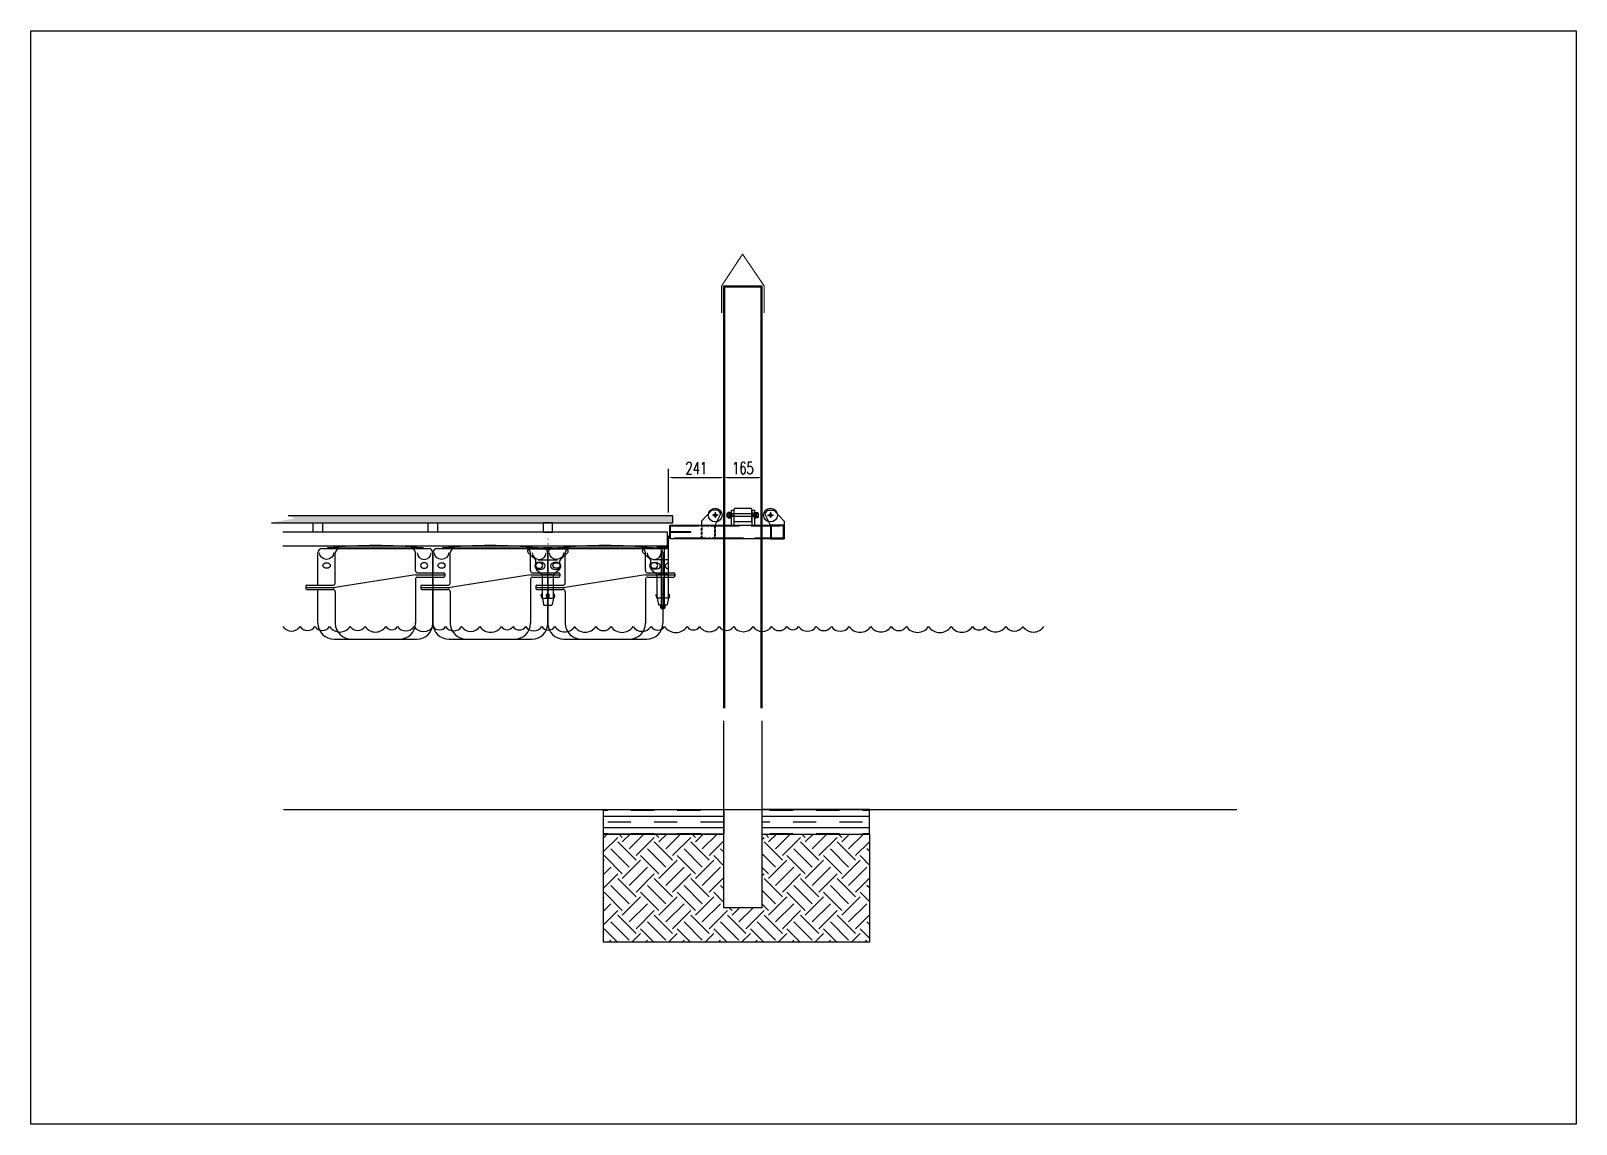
# Model space of a CAD drawing. Header units: millimetres. Extents: x -1714232 to -1367445, y 901519 to 1531173.
# Drawn here: x -1707512 to -1700792, y 919507 to 924259 of the extents above; entities that cross this region are included whole.
import ezdxf

# ---------------------------------------------------------------- set-up
doc = ezdxf.new("R2010")
doc.units = ezdxf.units.MM
doc.header["$LTSCALE"] = 1000
doc.linetypes.add('ACAD_ISO03W100', pattern=[30, 12, -18])
doc.linetypes.add('DASH', pattern=[0.35, 0.25, -0.1])
doc.layers.get('0').update_dxf_attribs({"linetype": 'CONTINUOUS'})
doc.layers.get('DEFPOINTS').update_dxf_attribs({"linetype": 'CONTINUOUS'})
for name, color, linetype in [('00-HATCH(填充)', 250, 'CONTINUOUS'), ('PUB_DIM', 3, 'CONTINUOUS'), ('W-FLOAT_BOWL浮筒', 253, 'CONTINUOUS'), ('W-WOOD_FLOOR木地板', 30, 'CONTINUOUS'), ('ZJ', 251, 'CONTINUOUS'), ('塑木板', 32, 'CONTINUOUS'), ('水位', 102, 'CONTINUOUS'), ('短销钉', 253, 'CONTINUOUS'), ('螺栓', 146, 'CONTINUOUS'), ('钢架', 3, 'CONTINUOUS')]:
    doc.layers.add(name, color=color, linetype=linetype)
doc.styles.add('STANDARD_T3', font='simplex.shx', dxfattribs={"width": 0.7, "bigfont": 'gbcbig.shx'})
doc.dimstyles.new('W&&15', dxfattribs={"dimtxt": 52.5, "dimasz": 15, "dimexe": 37.5, "dimexo": 45, "dimgap": 15, "dimtad": 1, "dimdec": 0, "dimzin": 0, "dimdsep": 46, "dimtxsty": 'STANDARD_T3', "dimcen": 0.09, "dimclrd": 1, "dimclre": 1, "dimclrt": 7, "dimazin": 2, "dimtfac": 1, "dimtdec": 0, "dimtix": 1, "dimtmove": 2, "dimatfit": 3, "dimfxl": 100, "dimtolj": 1, "dimtzin": 0, "dimarcsym": 0})

msp = doc.modelspace()

# ---------------------------------------------------------------- blocks, each defined once
blk = doc.blocks.new('短销固定铁件')
at = {"layer": '塑木板', "color": 156}
blk.add_lwpolyline([(-26.5, 47), (-23.5, 47), (-23.5, 0), (23.5, 0), (23.5, -3), (-26.5, -3)], close=True, dxfattribs=at)
at = {"layer": '螺栓', "color": 156}
blk.add_lwpolyline([(-7.5, -3), (-7.5, -270), (4.5, -270), (4.5, -3)], dxfattribs=at)
for points in [[(-12, -255), (9, -255), (9, -265), (-12, -265)], [(-10.5, -253), (7.5, -253), (7.5, -255), (-10.5, -255)], [(-7, -255), (4, -255), (4, -265), (-7, -265)]]:
    blk.add_lwpolyline(points, close=True, dxfattribs=at)
blk = doc.blocks.new('BLHFT')
at = {"layer": 'W-FLOAT_BOWL浮筒'}
for p, q in [((-250, 234.5), (-250, 375)), ((-230, 395), (230, 395)), ((-208.5, 397), (208.2, 397)), ((-208.5, 397), (-208.5, 395)), ((-174.3, 244.5), (-174.3, 375)), ((174.3, 298.5), (174.3, 375)), ((208.2, 397), (208.2, 395)), ((250, 375), (250, 288.5)), ((174.3, 279.5), (-174.3, 225.5)), ((174.3, 279.5), (302.1, 279.5)), ((184.3, 288.5), (298.1, 288.5)), ((184.3, 270.5), (298.1, 270.5)), ((250, 270.5), (250, 70)), ((-302, 225.5), (-174.3, 225.5)), ((-298, 234.5), (-184.3, 234.5)), ((-298, 216.5), (-184.3, 216.5)), ((-250, 70), (-250, 216.5)), ((-174.3, 206.5), (-174.3, 70)), ((174.3, 260.5), (174.3, 70)), ((-180, 0), (180, 0))]:
    blk.add_line(p, q, dxfattribs=at)
at = {"layer": 'W-FLOAT_BOWL浮筒', "ltscale": 0.5}
for p, q in [((302.1, 284.5), (302.1, 274.5)), ((-302, 230.5), (-302, 220.5))]:
    blk.add_line(p, q, dxfattribs=at)
at = {"layer": 'W-FLOAT_BOWL浮筒'}
for centre, radius, start, end in [((-0.2, -1768.5), 2175.5, 84.50426, 95.49574), ((-230, 375), 20, 90, 180), ((-154.3, 375), 20, 90, 180), ((154.3, 375), 20, 0, 90), ((230, 375), 20, 0, 90), ((184.3, 298.5), 10, 180, 270), ((184.3, 260.5), 10, 90, 180), ((298.1, 274.5), 4, 270, 0), ((-298, 220.5), 4, 180, 270), ((-184.3, 244.5), 10, 270, 0), ((-184.3, 206.5), 10, 0, 90), ((-180, 70), 70, 180, 270), ((-104.3, 70), 70, 180, 270), ((104.3, 70), 70, 270, 0), ((180, 70), 70, 270, 0)]:
    blk.add_arc(centre, radius, start, end, dxfattribs=at)
at = {"layer": 'W-FLOAT_BOWL浮筒', "ltscale": 0.5}
for centre, start, end in [((298.1, 284.5), 0, 90), ((-298, 230.5), 90, 180)]:
    blk.add_arc(centre, 4, start, end, dxfattribs=at)
at = {"layer": 'W-FLOAT_BOWL浮筒', "extrusion": (0, 0, -1)}
blk.add_ellipse((-212.1, 375), major_axis=(-30.4, 0), ratio=0.921809, start_param=3.141593, end_param=6.283185, dxfattribs=at)
at = {"layer": 'W-FLOAT_BOWL浮筒'}
blk.add_ellipse((211.9, 375.4), major_axis=(30.4, 0.1), ratio=0.921809, start_param=3.141593, end_param=6.283185, dxfattribs=at)
blk.add_ellipse((-212.1, 320.5), major_axis=(-16, 0), ratio=0.75, dxfattribs=at)
at = {"layer": 'W-FLOAT_BOWL浮筒', "extrusion": (0, 0, -1)}
blk.add_ellipse((212.1, 320.5), major_axis=(16, 0), ratio=0.75, dxfattribs=at)
blk = doc.blocks.new('半销钉')
at = {"layer": '短销钉'}
for p, q in [((0, -218.3), (0, 0)), ((0, -1.8), (101.5, -1.8)), ((0, -3.8), (103, -3.8)), ((0, -51.1), (66.5, -51.1)), ((76.5, -68.2), (76.5, -55.6)), ((109.7, -21.2), (79.8, -48.1)), ((101.5, -3.8), (101.5, -1.8)), ((4.8, -115.5), (43.2, -115.5)), ((48, -218.3), (48, -120.3)), ((72.8, -95.4), (51.7, -112.5)), ((-2, -200.3), (0, -200.3)), ((50, -200.3), (48, -200.3)), ((-5, -209.4), (-5, -203.3)), ((0, -218.3), (48, -218.3)), ((0, -218.3), (5.6, -246.3)), ((8, -248.3), (40, -248.3)), ((18, -209.3), (18, -204)), ((30, -209.3), (30, -204)), ((48, -218.3), (42.4, -246.3)), ((53, -209.4), (53, -203.3))]:
    blk.add_line(p, q, dxfattribs=at)
at = {"layer": '短销钉', "ltscale": 0.1}
for p, q in [((5.6, -246.3), (6, -248.3)), ((6, -248.3), (8, -248.3)), ((40, -248.3), (42, -248.3)), ((42.4, -246.3), (42, -248.3))]:
    blk.add_line(p, q, dxfattribs=at)
at = {"layer": '短销钉'}
for centre, radius, start, end in [((24, -1502.4), 1502.6, 87.04345, 90.91521), ((-10.5, -93.8), 31.4, 56.41658, 70.40032), ((58.5, -93.8), 31.3, 57.12872, 123.60194), ((86.5, -55.6), 10, 131.99908, 180), ((103, -13.8), 10, 311.99908, 90), ((-10.5, -62.7), 31.4, 289.49983, 303.55692), ((-1.5, -78.3), 13.5, 308.36964, 51.90106), ((49.5, -78.3), 13.5, 128.09894, 231.63036), ((58.5, -62.7), 31.4, 236.43853, 303.86649), ((58, -120.3), 10, 129, 180), ((66.5, -87.7), 10, 309, 355.85212), ((67.5, -78.3), 13.5, 309, 53.43426), ((-2, -203.3), 3, 90, 180), ((21, -204), 3, 115.37693, 180), ((24, -210.3), 10, 64.62307, 115.37693), ((27, -204), 3, 0, 64.62307), ((50, -203.3), 3, 0, 90), ((8, -245.8), 2.5, 191.30993, 270), ((40, -245.8), 2.5, 270, 348.69007)]:
    blk.add_arc(centre, radius, start, end, dxfattribs=at)
for centre, major_axis, start_param, end_param in [((1, -209.4), (0, -9), 4.712389, 6.115737), ((24, -209.3), (0, 9), 1.570796, 4.712389)]:
    blk.add_ellipse(centre, major_axis=major_axis, ratio=0.666667, start_param=start_param, end_param=end_param, dxfattribs=at)
at = {"layer": '短销钉', "extrusion": (0, 0, -1)}
blk.add_ellipse((47, -209.4), major_axis=(0, -9), ratio=0.666667, start_param=4.712389, end_param=6.115737, dxfattribs=at)
blk = doc.blocks.new('DXD')
at = {"layer": '短销钉'}
for p, q in [((-85.7, 227.1), (-55.8, 200.2)), ((-79, 244.5), (79, 244.5)), ((-77.5, 244.5), (-77.5, 246.5)), ((-77.5, 246.5), (77.5, 246.5)), ((85.7, 227.1), (55.8, 200.2)), ((77.5, 244.5), (77.5, 246.5)), ((-52.5, 180.1), (-52.5, 192.7)), ((-48.8, 152.9), (-27.7, 135.8)), ((-42.5, 197.2), (42.5, 197.2)), ((48.8, 152.9), (27.7, 135.8)), ((52.5, 180.1), (52.5, 192.7)), ((-24, 30), (-24, 128)), ((-19.2, 132.8), (19.2, 132.8)), ((24, 30), (24, 128)), ((-29, 38.9), (-29, 45)), ((-26, 48), (-24, 48)), ((-24, 30), (24, 30)), ((-24, 30), (-18.4, 2)), ((-16, 0), (16, 0)), ((-6, 39), (-6, 44.3)), ((6, 39), (6, 44.3)), ((24, 30), (18.4, 2)), ((26, 48), (24, 48)), ((29, 38.9), (29, 45))]:
    blk.add_line(p, q, dxfattribs=at)
at = {"layer": '短销钉', "ltscale": 0.1}
for p, q in [((-18.4, 2), (-18, 0)), ((-18, 0), (-16, 0)), ((16, 0), (18, 0)), ((18.4, 2), (18, 0))]:
    blk.add_line(p, q, dxfattribs=at)
at = {"layer": '短销钉'}
for centre, radius, start, end in [((-79, 234.5), 10, 90, 228.00092), ((0, -1254.1), 1502.6, 87.04345, 92.95655), ((79, 234.5), 10, 311.99908, 90), ((-43.5, 170), 13.5, 126.56574, 231), ((-62.5, 192.7), 10, 0, 48.00092), ((-42.5, 160.6), 10, 184.14788, 231), ((-34.5, 185.6), 31.4, 236.13806, 303.55692), ((-34.5, 154.5), 31.4, 56.41658, 122.85309), ((-34, 128), 10, 0, 51), ((-25.5, 170), 13.5, 308.36964, 51.90106), ((25.5, 170), 13.5, 128.09894, 231.63036), ((34.5, 185.6), 31.4, 236.43853, 303.86649), ((34.5, 154.5), 31.3, 57.12872, 123.60194), ((34, 128), 10, 129, 180), ((42.5, 160.6), 10, 309, 355.85212), ((43.5, 170), 13.5, 309, 53.43426), ((62.5, 192.7), 10, 131.99908, 180), ((-26, 45), 3, 90, 180), ((-16, 2.5), 2.5, 191.30993, 270), ((-3, 44.3), 3, 115.37693, 180), ((0, 38), 10, 64.62307, 115.37693), ((3, 44.3), 3, 0, 64.62307), ((16, 2.5), 2.5, 270, 348.69007), ((26, 45), 3, 0, 90)]:
    blk.add_arc(centre, radius, start, end, dxfattribs=at)
for centre, major_axis, start_param, end_param in [((-23, 38.9), (0, -9), 4.712389, 6.115737), ((0, 39), (0, 9), 1.570796, 4.712389)]:
    blk.add_ellipse(centre, major_axis=major_axis, ratio=0.666667, start_param=start_param, end_param=end_param, dxfattribs=at)
at = {"layer": '短销钉', "extrusion": (0, 0, -1)}
blk.add_ellipse((23, 38.9), major_axis=(0, -9), ratio=0.666667, start_param=4.712389, end_param=6.115737, dxfattribs=at)
blk = doc.blocks.new('*D82')
at = {"layer": 'DEFPOINTS', "color": 0, "transparency": 16777216}
for p in [(-1704498.1, 922317.2), (-1704738.8, 922120.2), (-1704498.1, 922184.1, 0)]:
    blk.add_point(p, dxfattribs=at)
at = {"layer": 'PUB_DIM', "color": 1, "lineweight": -2, "transparency": 16777216}
for p, q in [((-1704738.8, 922165.2), (-1704738.8, 922354.7)), ((-1704498.1, 922229.1), (-1704498.1, 922354.7)), ((-1704723.8, 922317.2), (-1704513.1, 922317.2))]:
    blk.add_line(p, q, dxfattribs=at)
at = {"layer": 'PUB_DIM', "color": 1, "transparency": 16777216}
for points in [[(-1704723.8, 922319.7), (-1704723.8, 922314.7), (-1704738.8, 922317.2)], [(-1704513.1, 922319.7), (-1704513.1, 922314.7), (-1704498.1, 922317.2)]]:
    blk.add_solid(points, dxfattribs=at)
at = {"layer": 'PUB_DIM', "color": 7, "transparency": 16777216, "insert": (-1704618.4, 922358.4), "char_height": 52.5, "attachment_point": 5, "style": 'STANDARD_T3'}
blk.add_mtext('\\A1;241', dxfattribs=at)
blk = doc.blocks.new('*D84')
at = {"layer": 'DEFPOINTS', "color": 0, "transparency": 16777216}
for p in [(-1704333.1, 922317.2), (-1704498.1, 922184.1, 0), (-1704333.1, 922184.1, 0)]:
    blk.add_point(p, dxfattribs=at)
at = {"layer": 'PUB_DIM', "color": 1, "lineweight": -2, "transparency": 16777216}
for p, q in [((-1704498.1, 922229.1), (-1704498.1, 922354.7)), ((-1704333.1, 922229.1), (-1704333.1, 922354.7)), ((-1704483.1, 922317.2), (-1704348.1, 922317.2))]:
    blk.add_line(p, q, dxfattribs=at)
at = {"layer": 'PUB_DIM', "color": 1, "transparency": 16777216}
for points in [[(-1704483.1, 922319.7), (-1704483.1, 922314.7), (-1704498.1, 922317.2)], [(-1704348.1, 922319.7), (-1704348.1, 922314.7), (-1704333.1, 922317.2)]]:
    blk.add_solid(points, dxfattribs=at)
at = {"layer": 'PUB_DIM', "color": 7, "transparency": 16777216, "insert": (-1704415.6, 922358.4), "char_height": 52.5, "attachment_point": 5, "style": 'STANDARD_T3'}
blk.add_mtext('\\A1;165', dxfattribs=at)

# ---------------------------------------------------------------- dimensions: what is measured, and where the dimension line sits
at = {"layer": 'PUB_DIM'}
for base, p1, p2, picture, middle in [((-1704498.1, 922317.2), (-1704738.8, 922120.2), (-1704498.1, 922184.1, 0), '*D82', (-1704618.4, 922358.4)), ((-1704333.1, 922317.2), (-1704498.1, 922184.1, 0), (-1704333.1, 922184.1, 0), '*D84', (-1704415.6, 922358.4))]:
    dim = msp.add_linear_dim(base=base, p1=p1, p2=p2, dimstyle='W&&15', dxfattribs=at)
    dim.commit()
    dim.dimension.update_dxf_attribs({"geometry": picture, "text_midpoint": middle})

# ---------------------------------------------------------------- hatches: boundary and pattern name
h = msp.add_hatch()
h.set_pattern_fill('土壤', color=256, scale=30, angle=45)
h.set_pattern_definition([(45, (-3011878.98, -1010947.8), (0, 159.099026), [112.5, -112.5]), (45, (-3011908.81, -1010917.97), (0, 159.099026), [112.5, -112.5]), (45, (-3011938.64, -1010888.13), (0, 159.099026), [112.5, -112.5]), (135, (-3011938.64, -1010868.25), (-159.099026, 3e-14), [112.5, -112.5]), (135, (-3011908.81, -1010838.42), (-159.099026, 3e-14), [112.5, -112.5]), (135, (-3011878.98, -1010808.58), (-159.099026, 3e-14), [112.5, -112.5])])
h.paths.add_polyline_path([(-1704498.1, 920767.4), (-1705021.9, 920767.4), (-1705021.9, 920297.4), (-1703865.1, 920297.4), (-1703865.1, 920767.4), (-1704333.1, 920767.4), (-1704333.1, 920447.3), (-1704498.1, 920447.3)])
at = {"layer": 'PUB_DIM'}
h = msp.add_hatch(dxfattribs=at)
h.set_pattern_fill('不能通行的沼泽地', color=256, scale=30)
h.set_pattern_definition([(0, (-3011778.204, -1010922.6), (100.77696, 50.38848), [100.77696, -100.77696]), (0, (-3011878.98, -1010897.41), (0, 50.38848), [])])
h.paths.add_polyline_path([(-1704498.1, 920767.4), (-1705021.9, 920767.4), (-1705021.9, 920873.9), (-1704498.1, 920873.9)])
h.paths.add_polyline_path([(-1704333.1, 920767.4), (-1703865.1, 920767.4), (-1703865.1, 920873.9), (-1704333.1, 920873.9)])
at = {"layer": 'W-WOOD_FLOOR木地板'}
h = msp.add_hatch(dxfattribs=at)
h.set_pattern_fill('木纹01', color=256, scale=30, angle=45)
h.set_pattern_definition([(45, (-3011811.1, -1010879.91), (0, 169.7056275), [6, -114]), (45, (-3011878.98, -1010930.83), (0, 169.7056275), [12, -108]), (45, (-3011828.07, -1010871.43), (0, 169.7056275), [6, -114]), (45, (-3011887.47, -1010913.86), (0, 169.7056275), [6, -114]), (45, (-3011840.8, -1010858.7), (0, 169.7056275), [6, -114]), (45, (-3011891.71, -1010901.13), (0, 169.7056275), [6, -114]), (45, (-3011849.28, -1010850.22), (0, 169.7056275), [6, -114]), (45, (-3011904.44, -1010888.4), (0, 169.7056275), [6, -66, 6, -42]), (45, (-3011912.92, -1010879.91), (0, 169.7056275), [12, -60, 6, -42]), (45, (-3011929.89, -1010871.43), (0, 169.7056275), [6, -18, 6, -48, 6, -36]), (45, (-3011942.62, -1010867.19), (0, 169.7056275), [6, -24, 12, -78]), (45, (-3011891.71, -1010807.79), (0, 169.7056275), [6, -114]), (45, (-3011951.1, -1010858.7), (0, 169.7056275), [6, -30, 6, -78]), (90, (-3011878.98, -1010947.8), (-84.8528137, 84.8528137), [16.97052, -152.7351074]), (90, (-3011806.86, -1010875.67), (-84.8528137, 84.8528137), [33.941124, -135.7645034]), (90, (-3011849.28, -1010833.245), (-84.8528137, 84.8528137), [8.4852, -161.2204274]), (90, (-3011929.89, -1010896.884), (-84.8528137, 84.8528137), [25.45584, -144.2497874]), (90, (-3011857.77, -1010824.76), (-84.8528137, 84.8528137), [42.426408, -127.2792194]), (90, (-3011870.5, -1010812.03), (-84.8528137, 84.8528137), [25.45584, -144.2497874]), (0, (-3011895.95, -1010820.52), (84.8528137, 84.8528137), [8.4852, -161.2204274]), (0, (-3011857.77, -1010918.1), (84.8528137, 84.8528137), [16.97052, -152.7351074]), (0, (-3011887.47, -1010879.91), (84.8528137, 84.8528137), [16.97052, -152.7351074]), (0, (-3011845.04, -1010871.43), (84.8528137, 84.8528137), [16.97052, -152.7351074]), (0, (-3011883.22, -1010841.73), (84.8528137, 84.8528137), [16.97052, -152.7351074]), (0, (-3011887.47, -1010829), (84.8528137, 84.8528137), [25.45584, -144.2497874]), (0, (-3011857.77, -1010901.13), (84.8528137, 84.8528137), [25.45584, -144.2497874]), (0, (-3011849.28, -1010884.16), (84.8528137, 84.8528137), [25.45584, -144.2497874]), (0, (-3011891.71, -1010867.19), (84.8528137, 84.8528137), [25.45584, -144.2497874]), (0, (-3011887.47, -1010854.46), (84.8528137, 84.8528137), [25.45584, -144.2497874]), (71.5650512, (-3011891.71, -1010926.583), (84.8528137, 84.8528138), [13.416407, -254.9117496]), (71.5650512, (-3011823.827, -1010867.186), (84.8528137, 84.8528138), [53.665632, -214.662525]), (71.5650512, (-3011836.555, -1010854.46), (84.8528137, 84.8528138), [53.665632, -214.662525]), (71.5650512, (-3011845.04, -1010845.973), (84.8528137, 84.8528138), [53.66568, -80.4, 26.8332, -107.4292772]), (71.5650512, (-3011849.28, -1010824.76), (84.8528137, 84.8528138), [13.416407, -254.9117496]), (71.5650512, (-3011955.35, -1010871.43), (84.8528137, 84.8528138), [13.416407, -254.9117496]), (71.5650512, (-3011887.466, -1010803.546), (84.8528137, 84.8528138), [26.832816, -241.495341]), (18.4349488, (-3011832.31, -1010901.127), (84.8528138, 84.8528137), [26.832816, -241.495341]), (18.4349488, (-3011883.224, -1010909.61), (84.8528138, 84.8528137), [26.832816, -241.495341]), (18.4349488, (-3011870.496, -1010922.34), (84.8528138, 84.8528137), [13.416407, -254.911341]), (18.4349488, (-3011887.466, -1010896.884), (84.8528138, 84.8528137), [40.249224, -228.078933]), (18.4349488, (-3011870.496, -1010879.914), (84.8528138, 84.8528137), [26.832816, -241.495341]), (18.4349488, (-3011866.253, -1010867.186), (84.8528138, 84.8528137), [26.832816, -241.495341]), (18.4349488, (-3011900.194, -1010884.157), (84.8528138, 84.8528137), [13.416407, -254.911341]), (18.4349488, (-3011904.437, -1010871.43), (84.8528138, 84.8528137), [13.416407, -254.911341]), (18.4349488, (-3011887.466, -1010820.517), (84.8528138, 84.8528137), [13.416407, -254.911341]), (18.4349488, (-3011862.01, -1010854.46), (84.8528138, 84.8528137), [13.416407, -254.911341]), (18.4349488, (-3011925.65, -1010867.186), (84.8528138, 84.8528137), [40.249224, -228.078933]), (18.4349488, (-3011938.38, -1010862.943), (84.8528138, 84.8528137), [26.832816, -241.495341]), (18.4349488, (-3011866.253, -1010841.73), (84.8528138, 84.8528137), [13.416, -120.744, 13.416, -120.7521572]), (18.4349488, (-3011908.68, -1010850.215), (84.8528138, 84.8528137), [26.832816, -241.495341]), (18.4349488, (-3011912.92, -1010837.49), (84.8528138, 84.8528137), [26.832816, -241.495341]), (18.4349488, (-3011946.863, -1010854.46), (84.8528138, 84.8528137), [26.832816, -241.495341]), (18.4349488, (-3011921.41, -1010829), (84.8528138, 84.8528137), [26.832816, -241.495341])])
h.paths.add_polyline_path([(-1706392.6, 922150.2), (-1706363.3, 922139.5), (-1706468.3, 922121), (-1706466, 922120.2), (-1704719.8, 922120.2), (-1704719.8, 922150.2)])
at = {"layer": '塑木板'}
h = msp.add_hatch(color=5, dxfattribs=at)
h.dxf.hatch_style = 1
h.paths.add_polyline_path([(-1705267.1, 922049.3, 1), (-1705260.6, 922049.3, 1)])
h.paths.add_polyline_path([(-1705261.6, 922049.8), (-1705261.6, 922048.8), (-1705263.3, 922048.8), (-1705263.3, 922047), (-1705264.3, 922047), (-1705264.3, 922048.8), (-1705266.1, 922048.8), (-1705266.1, 922049.8), (-1705264.3, 922049.8), (-1705264.3, 922051.5), (-1705263.3, 922051.5), (-1705263.3, 922049.8)], flags=16)
h = msp.add_hatch(color=5, dxfattribs=at)
h.dxf.hatch_style = 1
h.paths.add_polyline_path([(-1705261.6, 922028.9), (-1705263.3, 922028.9), (-1705263.3, 922030.7), (-1705264.3, 922030.7), (-1705264.3, 922028.9), (-1705266.1, 922028.9), (-1705266.1, 922027.9), (-1705264.3, 922027.9), (-1705264.3, 922026.1), (-1705263.3, 922026.1), (-1705263.3, 922027.9), (-1705261.6, 922027.9)], flags=16)
h.paths.add_polyline_path([(-1705267.1, 922028.4, 1), (-1705260.6, 922028.4, 1)])

# ---------------------------------------------------------------- linework, layer by layer
at = {"color": 4}
for p, q in [((-1704481.6, 922153.6, 0), (-1704485.6, 922153.6, 0)), ((-1704481.6, 922159.6, 0), (-1704484.6, 922159.6, 0)), ((-1704484.6, 922147.6, 0), (-1704481.6, 922147.6, 0))]:
    msp.add_line(p, q, dxfattribs=at)
for p, q in [((-1704479.6, 922159.1, 0), (-1704472.6, 922159.1, 0)), ((-1704472.6, 922148.1, 0), (-1704479.6, 922148.1, 0)), ((-1704468.6, 922152.6, 0), (-1704472.6, 922155.9, 0)), ((-1704468.6, 922150.3, 0), (-1704472.6, 922153.6, 0)), ((-1704465.6, 922115.1, 0), (-1704465.6, 922175.1, 0)), ((-1704375.6, 922115.1, 0), (-1704375.6, 922175.1, 0)), ((-1704375.6, 922175.1, 0), (-1704365.6, 922175.1, 0)), ((-1704365.6, 922175.1, 0), (-1704365.6, 922115.1, 0)), ((-1704362.6, 922152.6, 0), (-1704358.6, 922155.9, 0)), ((-1704362.6, 922150.3, 0), (-1704358.6, 922153.6, 0)), ((-1704351.6, 922159.1, 0), (-1704358.6, 922159.1, 0)), ((-1704358.6, 922148.1, 0), (-1704351.6, 922148.1, 0)), ((-1704349.6, 922146.6, 0), (-1704349.6, 922160.6, 0)), ((-1704470.6, 922110.1, 0), (-1704360.6, 922110.1, 0))]:
    msp.add_line(p, q)
at = {"color": 1}
for p, q in [((-1704465.6, 922161.1, 0), (-1704455.6, 922161.1, 0)), ((-1704455.6, 922147.1, 0), (-1704465.6, 922147.1, 0)), ((-1704365.6, 922161.1, 0), (-1704375.6, 922161.1, 0)), ((-1704365.6, 922147.1, 0), (-1704375.6, 922147.1, 0))]:
    msp.add_line(p, q, dxfattribs=at)
at = {"color": 6, "linetype": 'ACAD_ISO03W100'}
for p, q in [((-1704365.6, 922160.1, 0), (-1704465.6, 922160.1, 0)), ((-1704365.6, 922148.1, 0), (-1704465.6, 922148.1, 0))]:
    msp.add_line(p, q, dxfattribs=at)
at = {"color": 2}
for p, q in [((-1704465.6, 922154.1, 0), (-1704455.6, 922154.1, 0)), ((-1704375.6, 922154.1, 0), (-1704365.6, 922154.1, 0))]:
    msp.add_line(p, q, dxfattribs=at)
at = {"const_width": 5, "elevation": 0}
msp.add_lwpolyline([(-1704508.1, 923033.1), (-1704508.1, 923150.1), (-1704417, 923288.2), (-1704323.1, 923150.1), (-1704323.1, 923033.1)], dxfattribs=at)
at = {"elevation": 0}
for points in [[(-1704485.6, 922148.6), (-1704483.6, 922146.6), (-1704483.6, 922160.6), (-1704485.6, 922158.6)], [(-1704481.6, 922145.1), (-1704481.6, 922148.1), (-1704481.6, 922159.1), (-1704481.6, 922162.1)], [(-1704349.6, 922145.1), (-1704349.6, 922148.1), (-1704349.6, 922159.1), (-1704349.6, 922162.1)], [(-1704733.8, 922110.1), (-1704235.5, 922110.1), (-1704235.5, 922050.1), (-1704733.8, 922050.1)], [(-1704733.8, 922082.6), (-1704643.8, 922082.6), (-1704643.8, 922077.6), (-1704733.8, 922077.6)]]:
    msp.add_lwpolyline(points, close=True, dxfattribs=at)
for points in [[(-1704483.6, 922146.6), (-1704481.6, 922146.6), (-1704481.6, 922160.6), (-1704483.6, 922160.6)], [(-1704468.6, 922167.1), (-1704468.6, 922139.1), (-1704465.6, 922139.1), (-1704465.6, 922167.1), (-1704468.6, 922167.1), (-1704468.6, 922166.1)], [(-1704362.6, 922167.1), (-1704362.6, 922139.1), (-1704365.6, 922139.1), (-1704365.6, 922167.1), (-1704362.6, 922167.1), (-1704362.6, 922166.1)]]:
    msp.add_lwpolyline(points, dxfattribs=at)
for points in [[(-1704479.6, 922142.1), (-1704472.6, 922142.1), (-1704472.6, 922143.1), (-1704468.6, 922143.1), (-1704468.6, 922164.1), (-1704472.6, 922164.1), (-1704472.6, 922143.1), (-1704472.6, 922165.1), (-1704479.6, 922165.1, 0.666667), (-1704479.6, 922159.1, 0.363636), (-1704479.6, 922148.1, 0.666667)], [(-1704448.1, 922184.1), (-1704383.1, 922184.1, -0.414214), (-1704378.1, 922179.1), (-1704378.1, 922129.1, -0.414214), (-1704383.1, 922124.1), (-1704448.1, 922124.1, -0.414214), (-1704453.1, 922129.1), (-1704453.1, 922179.1, -0.414214)], [(-1704351.6, 922142.1), (-1704358.6, 922142.1), (-1704358.6, 922143.1), (-1704362.6, 922143.1), (-1704362.6, 922164.1), (-1704358.6, 922164.1), (-1704358.6, 922143.1), (-1704358.6, 922165.1), (-1704351.6, 922165.1, -0.666667), (-1704351.6, 922159.1, -0.363636), (-1704351.6, 922148.1, -0.666667)]]:
    msp.add_lwpolyline(points, format="xyb", close=True, dxfattribs=at)
msp.add_lwpolyline([(-1704465.6, 922175.1), (-1704455.6, 922175.1), (-1704455.6, 922115.1, 0.414214), (-1704450.6, 922110.1)], format="xyb", dxfattribs=at)
at = {"linetype": 'DASH', "ltscale": 0.5, "elevation": 0}
for points in [[(-1704730.8, 922107.1), (-1704238.5, 922107.1), (-1704238.5, 922053.1), (-1704730.8, 922053.1)], [(-1704235.5, 922110.1), (-1704295.5, 922110.1), (-1704295.5, 922050.1), (-1704235.5, 922050.1)], [(-1704238.5, 922107.1), (-1704292.5, 922107.1), (-1704292.5, 922053.1), (-1704238.5, 922053.1)]]:
    msp.add_lwpolyline(points, close=True, dxfattribs=at)
at = {"linetype": 'DASH', "ltscale": 0.05, "elevation": 0}
for points in [[(-1704595.8, 922110.1), (-1704535.8, 922110.1), (-1704535.8, 922050.1), (-1704595.8, 922050.1)], [(-1704592.8, 922107.1), (-1704538.8, 922107.1), (-1704538.8, 922053.1), (-1704592.8, 922053.1)]]:
    msp.add_lwpolyline(points, close=True, dxfattribs=at)
msp.add_lwpolyline([(-1704333.1, 920767.4), (-1703865.1, 920767.4), (-1703865.1, 920297.4), (-1705021.9, 920297.4), (-1705021.9, 920767.4), (-1704498.1, 920767.4)])
at = {"lineweight": -3}
for centre in [(-1704535.8, 922154.1, 0), (-1704295.5, 922154.1, 0)]:
    msp.add_circle(centre, 30, dxfattribs=at)
for centre, start, end in [((-1704470.6, 922115.1, 0), 270, 0), ((-1704380.6, 922115.1, 0), 270, 0), ((-1704360.6, 922115.1, 0), 180, 270)]:
    msp.add_arc(centre, 5, start, end)
at = {"layer": '00-HATCH(填充)', "color": 0, "lineweight": -3, "ltscale": 0.5}
for p, q in [((-1704523.3, 922154.1, 0), (-1704548.3, 922154.1, 0)), ((-1704535.8, 922166.6, 0), (-1704535.8, 922141.6, 0)), ((-1704308, 922154.1, 0), (-1704283, 922154.1, 0)), ((-1704295.5, 922166.6, 0), (-1704295.5, 922141.6, 0))]:
    msp.add_line(p, q, dxfattribs=at)
at = {"layer": '00-HATCH(填充)', "color": 0, "lineweight": -3, "elevation": 0}
for points in [[(-1704535.8, 922110.1), (-1704513, 922156.9, 0.267952), (-1704513.3, 922161.8), (-1704520.8, 922172.9, 0.249325), (-1704524.9, 922175.1), (-1704548.7, 922175.1, 0.198912), (-1704552.2, 922173.7), (-1704595.8, 922127.6), (-1704595.8, 922110.1)], [(-1704295.5, 922110.1), (-1704318.3, 922156.9, -0.267952), (-1704317.9, 922161.8), (-1704310.4, 922172.9, -0.249325), (-1704306.3, 922175.1), (-1704282.5, 922175.1, -0.198912), (-1704279, 922173.7), (-1704235.5, 922127.6), (-1704235.5, 922110.1)]]:
    msp.add_lwpolyline(points, format="xyb", close=True, dxfattribs=at)
at = {"layer": '00-HATCH(填充)', "color": 0, "lineweight": -3}
for centre in [(-1704535.8, 922154.1, 0), (-1704295.5, 922154.1, 0)]:
    msp.add_circle(centre, 6, dxfattribs=at)
at = {"layer": 'PUB_DIM'}
msp.add_line((-1706413.6, 920873.9), (-1702267.5, 920873.9), dxfattribs=at)
for points in [[(-1707512, 924258.6), (-1700792, 924258.6), (-1700792, 919506.6), (-1707512, 919506.6)], [(-1704498.1, 920767.4), (-1705021.9, 920767.4), (-1705021.9, 920873.9), (-1704498.1, 920873.9)], [(-1704333.1, 920767.4), (-1703865.1, 920767.4), (-1703865.1, 920873.9), (-1704333.1, 920873.9)]]:
    msp.add_lwpolyline(points, close=True, dxfattribs=at)
at = {"layer": 'W-WOOD_FLOOR木地板', "elevation": 0}
msp.add_lwpolyline([(-1706466, 922120.2), (-1704719.8, 922120.2), (-1704719.8, 922150.2), (-1706392.6, 922150.2)], dxfattribs=at)
at = {"layer": 'ZJ', "color": 1, "linetype": 'Continuous', "elevation": 0}
for points in [[(-1704498.1, 921314.9), (-1704498.1, 923150.1), (-1704333.1, 923150.1), (-1704333.1, 921314.9)], [(-1704494.1, 921314.9), (-1704494.1, 923146.1), (-1704337.1, 923146.1), (-1704337.1, 921314.9)], [(-1704333.1, 921259.6), (-1704333.1, 920447.3), (-1704498.1, 920447.3), (-1704498.1, 921259.6)]]:
    msp.add_lwpolyline(points, dxfattribs=at)
at = {"layer": '水位', "elevation": 0}
msp.add_lwpolyline([(-1706415.8, 921669, 0.520567), (-1706341.7, 921669, 0.520567), (-1706276.8, 921669, 0.520567), (-1706213.3, 921669, 0.520567), (-1706123.4, 921669, 0.520567), (-1706058.6, 921669, 0.520567), (-1705968.4, 921669, 0.520567), (-1705917.4, 921669, 0.520567), (-1705845.8, 921669, 0.520567), (-1705762.4, 921669, 0.520567), (-1705708.4, 921669, 0.520567), (-1705639, 921669, 0.520567), (-1705559.5, 921669, 0.520567), (-1705465.8, 921669, 0.520567), (-1705415.1, 921669, 0.520567), (-1705359.9, 921669, 0.520567), (-1705290.6, 921669, 0.520567), (-1705233, 921669, 0.520567), (-1705147.2, 921669, 0.520567), (-1705055.4, 921669, 0.520567), (-1704988.7, 921669, 0.520567), (-1704893.3, 921669, 0.520567), (-1704815.2, 921669, 0.520567), (-1704756.1, 921669, 0.520567), (-1704658.1, 921669, 0.520567), (-1704603.8, 921669, 0.520567), (-1704518.8, 921669, 0.520567), (-1704455.5, 921669, 0.520567), (-1704371.6, 921669, 0.520567), (-1704291.2, 921669, 0.520567), (-1704224.3, 921669, 0.520567), (-1704173.1, 921669, 0.520567), (-1704096.8, 921669, 0.520567), (-1704030.6, 921669, 0.520567), (-1703953.1, 921669, 0.520567), (-1703859.1, 921669, 0.520567), (-1703770.9, 921669, 0.520567), (-1703704.3, 921669, 0.520567), (-1703608.4, 921669, 0.520567), (-1703510.1, 921669, 0.520567), (-1703416.5, 921669, 0.520567), (-1703361.5, 921669, 0.520567), (-1703272.5, 921669, 0.520567), (-1703197.4, 921669, 0.520567), (-1703106.5, 921669, 0.520567)], format="xyb", dxfattribs=at)
at = {"layer": '钢架'}
for points in [[(-1706243.8, 922080.2), (-1706283.8, 922080.2), (-1706283.8, 922120.2), (-1706243.8, 922120.2)], [(-1705743.8, 922080.2), (-1705783.8, 922080.2), (-1705783.8, 922120.2), (-1705743.8, 922120.2)], [(-1705283.8, 922080.2), (-1705243.8, 922080.2), (-1705243.8, 922120.2), (-1705283.8, 922120.2)]]:
    msp.add_lwpolyline(points, close=True, dxfattribs=at)
msp.add_lwpolyline([(-1706415.8, 922020.2), (-1704744.1, 922020.2), (-1704744.1, 922080.2), (-1706415.8, 922080.2)], dxfattribs=at)

# ---------------------------------------------------------------- block references
at = {"layer": 'W-FLOAT_BOWL浮筒'}
for p in [(-1706013.8, 921614.2), (-1705513.8, 921614.2), (-1705013.8, 921614.2)]:
    msp.add_blockref('BLHFT', p, dxfattribs=at)
at = {"layer": '塑木板', "color": 0, "xscale": -1}
for name, p in [('短销固定铁件', (-1704765.3, 922015.8)), ('半销钉', (-1704739.8, 922011.2))]:
    msp.add_blockref(name, p, dxfattribs=at)
at = {"layer": '短销钉'}
msp.add_blockref('DXD', (-1705263.8, 921762.8), dxfattribs=at)

msp.set_redraw_order([(e.dxf.handle, doc.entitydb.next_handle()) for e in msp.query("TEXT MTEXT ATTDEF DIMENSION ARC_DIMENSION")])  # texts and dimensions are drawn at this point

doc.saveas('drawing.dxf')
